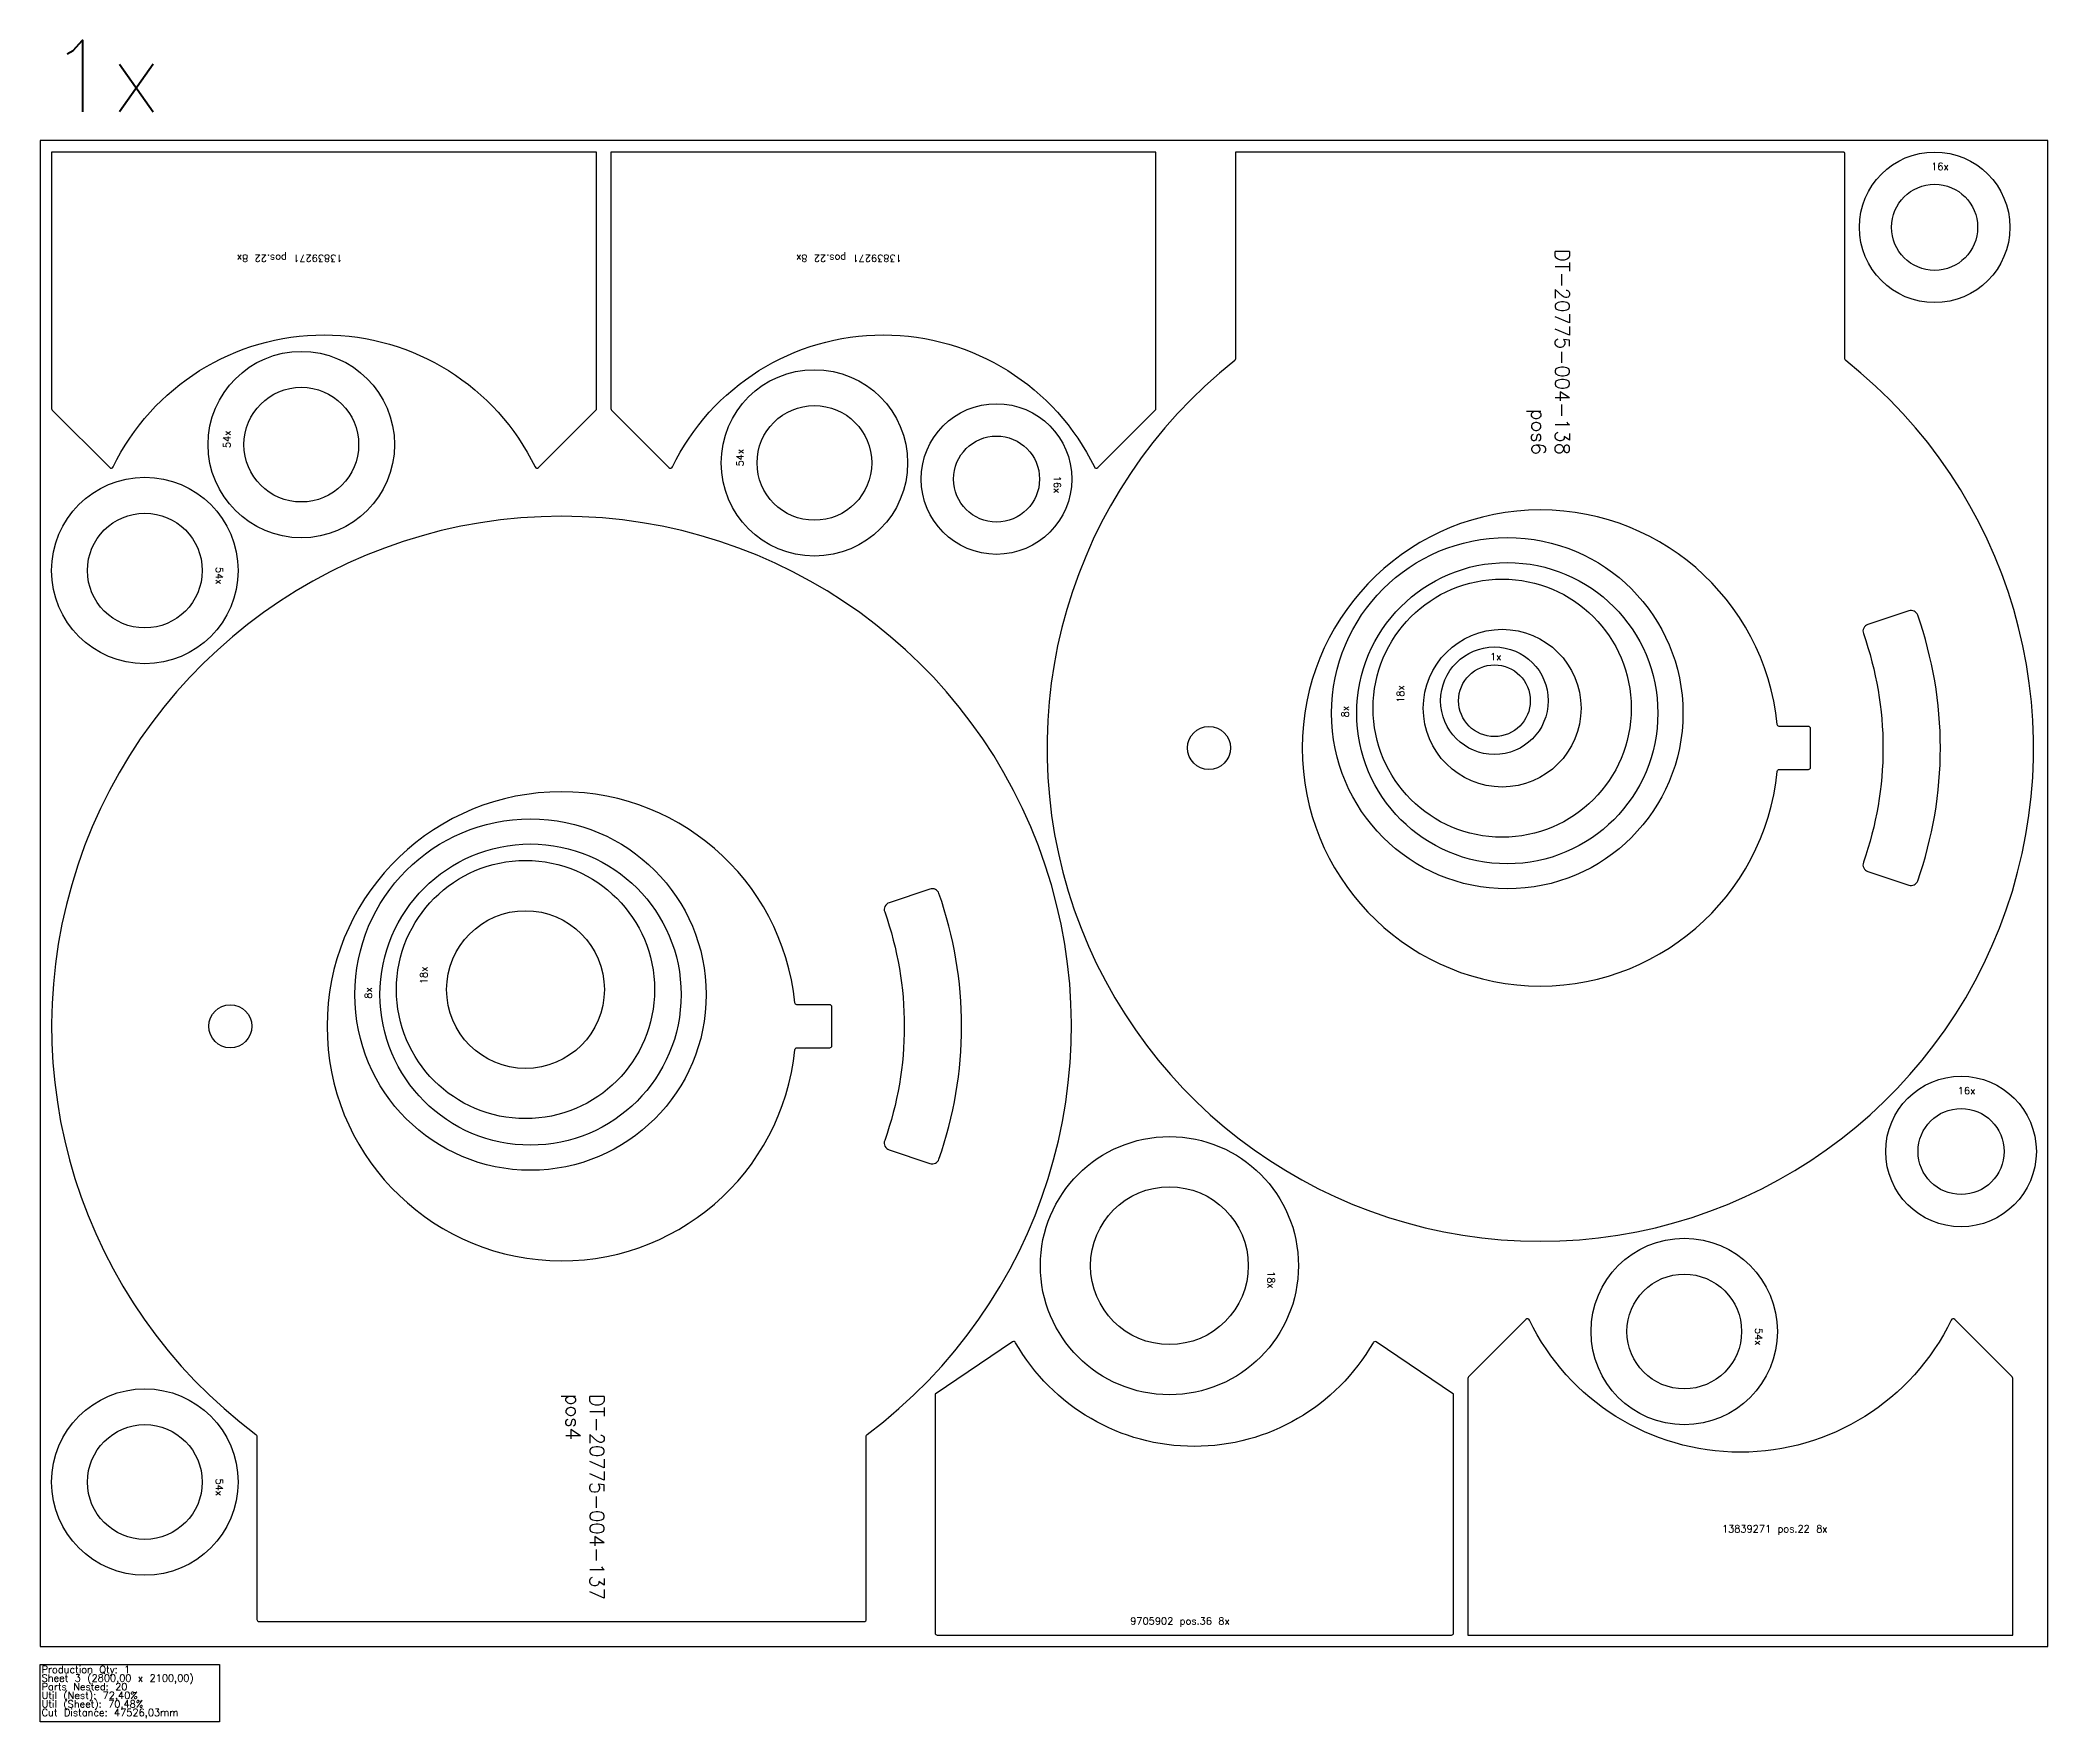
# Model space of a CAD drawing. Header units: millimetres. Extents: x 0 to 17500, y -105 to 2240.
# Drawn here: x 5880 to 8680, y -105 to 2240 of the extents above; entities that cross this region are included whole.
import ezdxf

# ---------------------------------------------------------------- set-up
doc = ezdxf.new("R2010")
doc.units = ezdxf.units.MM
for name, color, linetype in [('--NestedParts--', 7, 'Continuous'), ('sheet', 24, 'Continuous'), ('Stats', 7, 'Continuous'), ('Texto', 7, 'Continuous')]:
    doc.layers.add(name, color=color, linetype=linetype)
doc.styles.get("Standard").update_dxf_attribs({"font": 'txt.shx'})

msp = doc.modelspace()

# ---------------------------------------------------------------- texts
at = {"insert": (5891.9, 2240), "char_height": 100, "attachment_point": 1}
msp.add_mtext_dynamic_manual_height_columns('1x', width=785.523, gutter_width=1, heights=[0], dxfattribs=at)
at = {"layer": 'Stats', "color": 60}
for s, p in [('Production Qty: 1', (5882, -37)), ('Sheet 3 (2800,00 x 2100,00)', (5882, -49)), ('Parts Nested: 20', (5882, -61)), ('Util (Nest): 72,40%', (5882, -73)), ('Util (Sheet): 70,48%', (5882, -85)), ('Cut Distance: 47526,03mm', (5882, -97))]:
    msp.add_text(s, height=10, dxfattribs=at).set_placement(p)
at = {"layer": 'Texto', "color": 3, "char_height": 10, "attachment_point": 1}
for s, insert, width in [('16x ', (8517.4, 2068.8), 20.786), ('1x ', (7902.2, 1385.4), 20.786), ('16x ', (8554.4, 780.1), 20.786), ('\\A1;13839271 pos.22 8x', (8225.5, 169.2), 335.575), ('9705902 pos.36 8x', (7400.3, 40.7), 275.333)]:
    msp.add_mtext(s, dxfattribs=dict(at, insert=insert, width=width))
at = {"layer": 'Texto', "color": 3}
for s, insert, char_height, width, attachment_point, rotation in [('\\A1;13839271 pos.22 8x', (6301.6, 1930.8), 10, 335.575, 1, 180), ('\\A1;13839271 pos.22 8x', (7081.6, 1930.8), 10, 335.575, 1, 180), ('DT-20775-004-138\\Ppos6', (8013.1, 1661.5), 20, 669.399, 3, 270), ('54x ', (6135.4, 1671.1), 10, 20.786, 1, 90), ('54x ', (6851, 1645.5), 10, 20.786, 1, 90), ('16x ', (7303.6, 1632.6), 10, 20.786, 1, 270), ('54x ', (6134.8, 1505.4), 10, 20.786, 1, 270), ('18x ', (7772.1, 1316), 10, 20.786, 1, 90), ('8x ', (7695, 1295.7), 10, 20.786, 1, 90), ('18x ', (6410, 923.7), 10, 20.786, 1, 90), ('8x ', (6332.8, 903.4), 10, 20.786, 1, 90), ('18x ', (7601.8, 523.6), 10, 20.786, 1, 270), ('54x ', (8281.6, 444.3), 10, 20.786, 1, 270), ('DT-20775-004-137\\Ppos4', (6666.7, 352.2), 20, 669.399, 1, 270), ('54x ', (6134.8, 234.4), 10, 20.786, 1, 270)]:
    msp.add_mtext(s, dxfattribs=dict(at, insert=insert, char_height=char_height, width=width, attachment_point=attachment_point, rotation=rotation))

# ---------------------------------------------------------------- linework, layer by layer
at = {"layer": '--NestedParts--', "color": 7}
for points in [[(5977, 1644, 0.51562), (5981.8, 1644.8, -0.626159), (6570.2, 1644.8, 0.51562), (6575, 1644), (6655.1, 1724.1, 0.198912), (6656, 1726.2), (6656, 2084), (5896, 2084), (5896, 1726.2, 0.198912), (5896.9, 1724.1)], [(6757, 1644, 0.51562), (6761.8, 1644.8, -0.626159), (7350.2, 1644.8, 0.51562), (7355, 1644), (7435.1, 1724.1, 0.198912), (7436, 1726.2), (7436, 2084), (6676, 2084), (6676, 1726.2, 0.198912), (6676.9, 1724.1)], [(8397.1, 1795.5), (8397.1, 2081, 0.414214), (8394.1, 2084), (7547.1, 2084), (7547.1, 1795.5, -0.22962), (7546, 1793.1, 2.881989), (8398.2, 1793.1, -0.22962)], [(7032.2, 293.4, -0.236253), (7033.4, 295.8, 3.003504), (6180.9, 295.8, -0.236253), (6182.2, 293.4), (6182.2, 37.9, 0.414214), (6185.2, 34.9), (7029.2, 34.9, 0.414214), (7032.2, 37.9)], [(8302.5, 1220.3, -0.385601), (8305.5, 1223), (8346.1, 1223, 0.414214), (8349.1, 1226), (8349.1, 1280, 0.414214), (8346.1, 1283), (8305.5, 1283, -0.385601), (8302.5, 1285.7, 20.253657)], [(8498.5, 1067.9, 0.170717), (8498.5, 1438.1, 0.409743), (8485.9, 1444.3), (8429, 1425.2, 0.419251), (8422.7, 1412.4, -0.171685), (8422.7, 1093.6, 0.419251), (8429, 1080.8), (8485.9, 1061.7, 0.409743)], [(6935.5, 894.9, -0.38517), (6932.5, 897.6, 19.949874), (6932.5, 832.2, -0.38517), (6935.5, 834.9), (6981.2, 834.9, 0.414214), (6984.2, 837.9), (6984.2, 891.9, 0.414214), (6981.2, 894.9)], [(7133.5, 1050, 0.409743), (7120.9, 1056.2), (7064, 1037.2, 0.419251), (7057.8, 1024.3, -0.171685), (7057.8, 705.5, 0.419251), (7064, 692.7), (7120.9, 673.6, 0.409743), (7133.5, 679.8, 0.170717)], [(8550.1, 456, 0.51562), (8545.3, 455.2, -0.626159), (7957, 455.2, 0.51562), (7952.1, 456), (7872, 375.9, 0.198912), (7871.1, 373.8), (7871.1, 16), (8631.1, 16), (8631.1, 373.8, 0.198912), (8630.3, 375.9)], [(7131.1, 16), (7848.1, 16, 0.414214), (7851.1, 19), (7851.1, 352), (7743.1, 424.7, 0.435831), (7738.9, 423.7, -0.580455), (7240.4, 423.7, 0.435831), (7236.1, 424.7), (7128.1, 352), (7128.1, 19, 0.414214)]]:
    msp.add_lwpolyline(points, format="xyb", close=True, dxfattribs=at)
for centre, radius in [((8522.1, 1979), 105), ((8522.1, 1979), 60), ((6244.2, 1676), 130), ((6959.8, 1650.5), 130), ((6244.2, 1676), 80), ((6959.8, 1650.5), 80), ((7213.8, 1628), 105), ((7213.8, 1628), 60), ((6026, 1500.4), 130), ((6026, 1500.4), 80), ((7926.1, 1301.5), 245), ((7926.1, 1301.5), 210), ((7919, 1308.5), 180), ((7919, 1308.5), 110), ((7908.2, 1318.9), 75), ((7908.2, 1318.9), 50), ((7510.1, 1253), 30), ((6563.9, 909.1), 245), ((6563.9, 909.1), 210), ((6556.9, 916.1), 180), ((6556.9, 916.1), 110), ((6145.2, 864.9), 30), ((8559, 690.3), 105), ((8559, 690.3), 60), ((7454.9, 531.1), 180), ((7454.9, 531.1), 110), ((8172.9, 439.3), 130), ((8172.9, 439.3), 80), ((6026, 229.4), 130), ((6026, 229.4), 80)]:
    msp.add_circle(centre, radius, dxfattribs=at)
at = {"layer": 'sheet', "color": 7}
msp.add_lwpolyline([(5880, 0), (8680, 0), (8680, 2100), (5880, 2100)], close=True, dxfattribs=at)
at = {"layer": 'Stats', "color": 151}
msp.add_lwpolyline([(5880, -25), (6130, -25), (6130, -105), (5880, -105), (5880, -25)], close=True, dxfattribs=at)

msp.set_redraw_order([(e.dxf.handle, doc.entitydb.next_handle()) for e in msp.query("TEXT MTEXT ATTDEF DIMENSION ARC_DIMENSION")])  # texts and dimensions are drawn at this point

doc.saveas('drawing.dxf')
